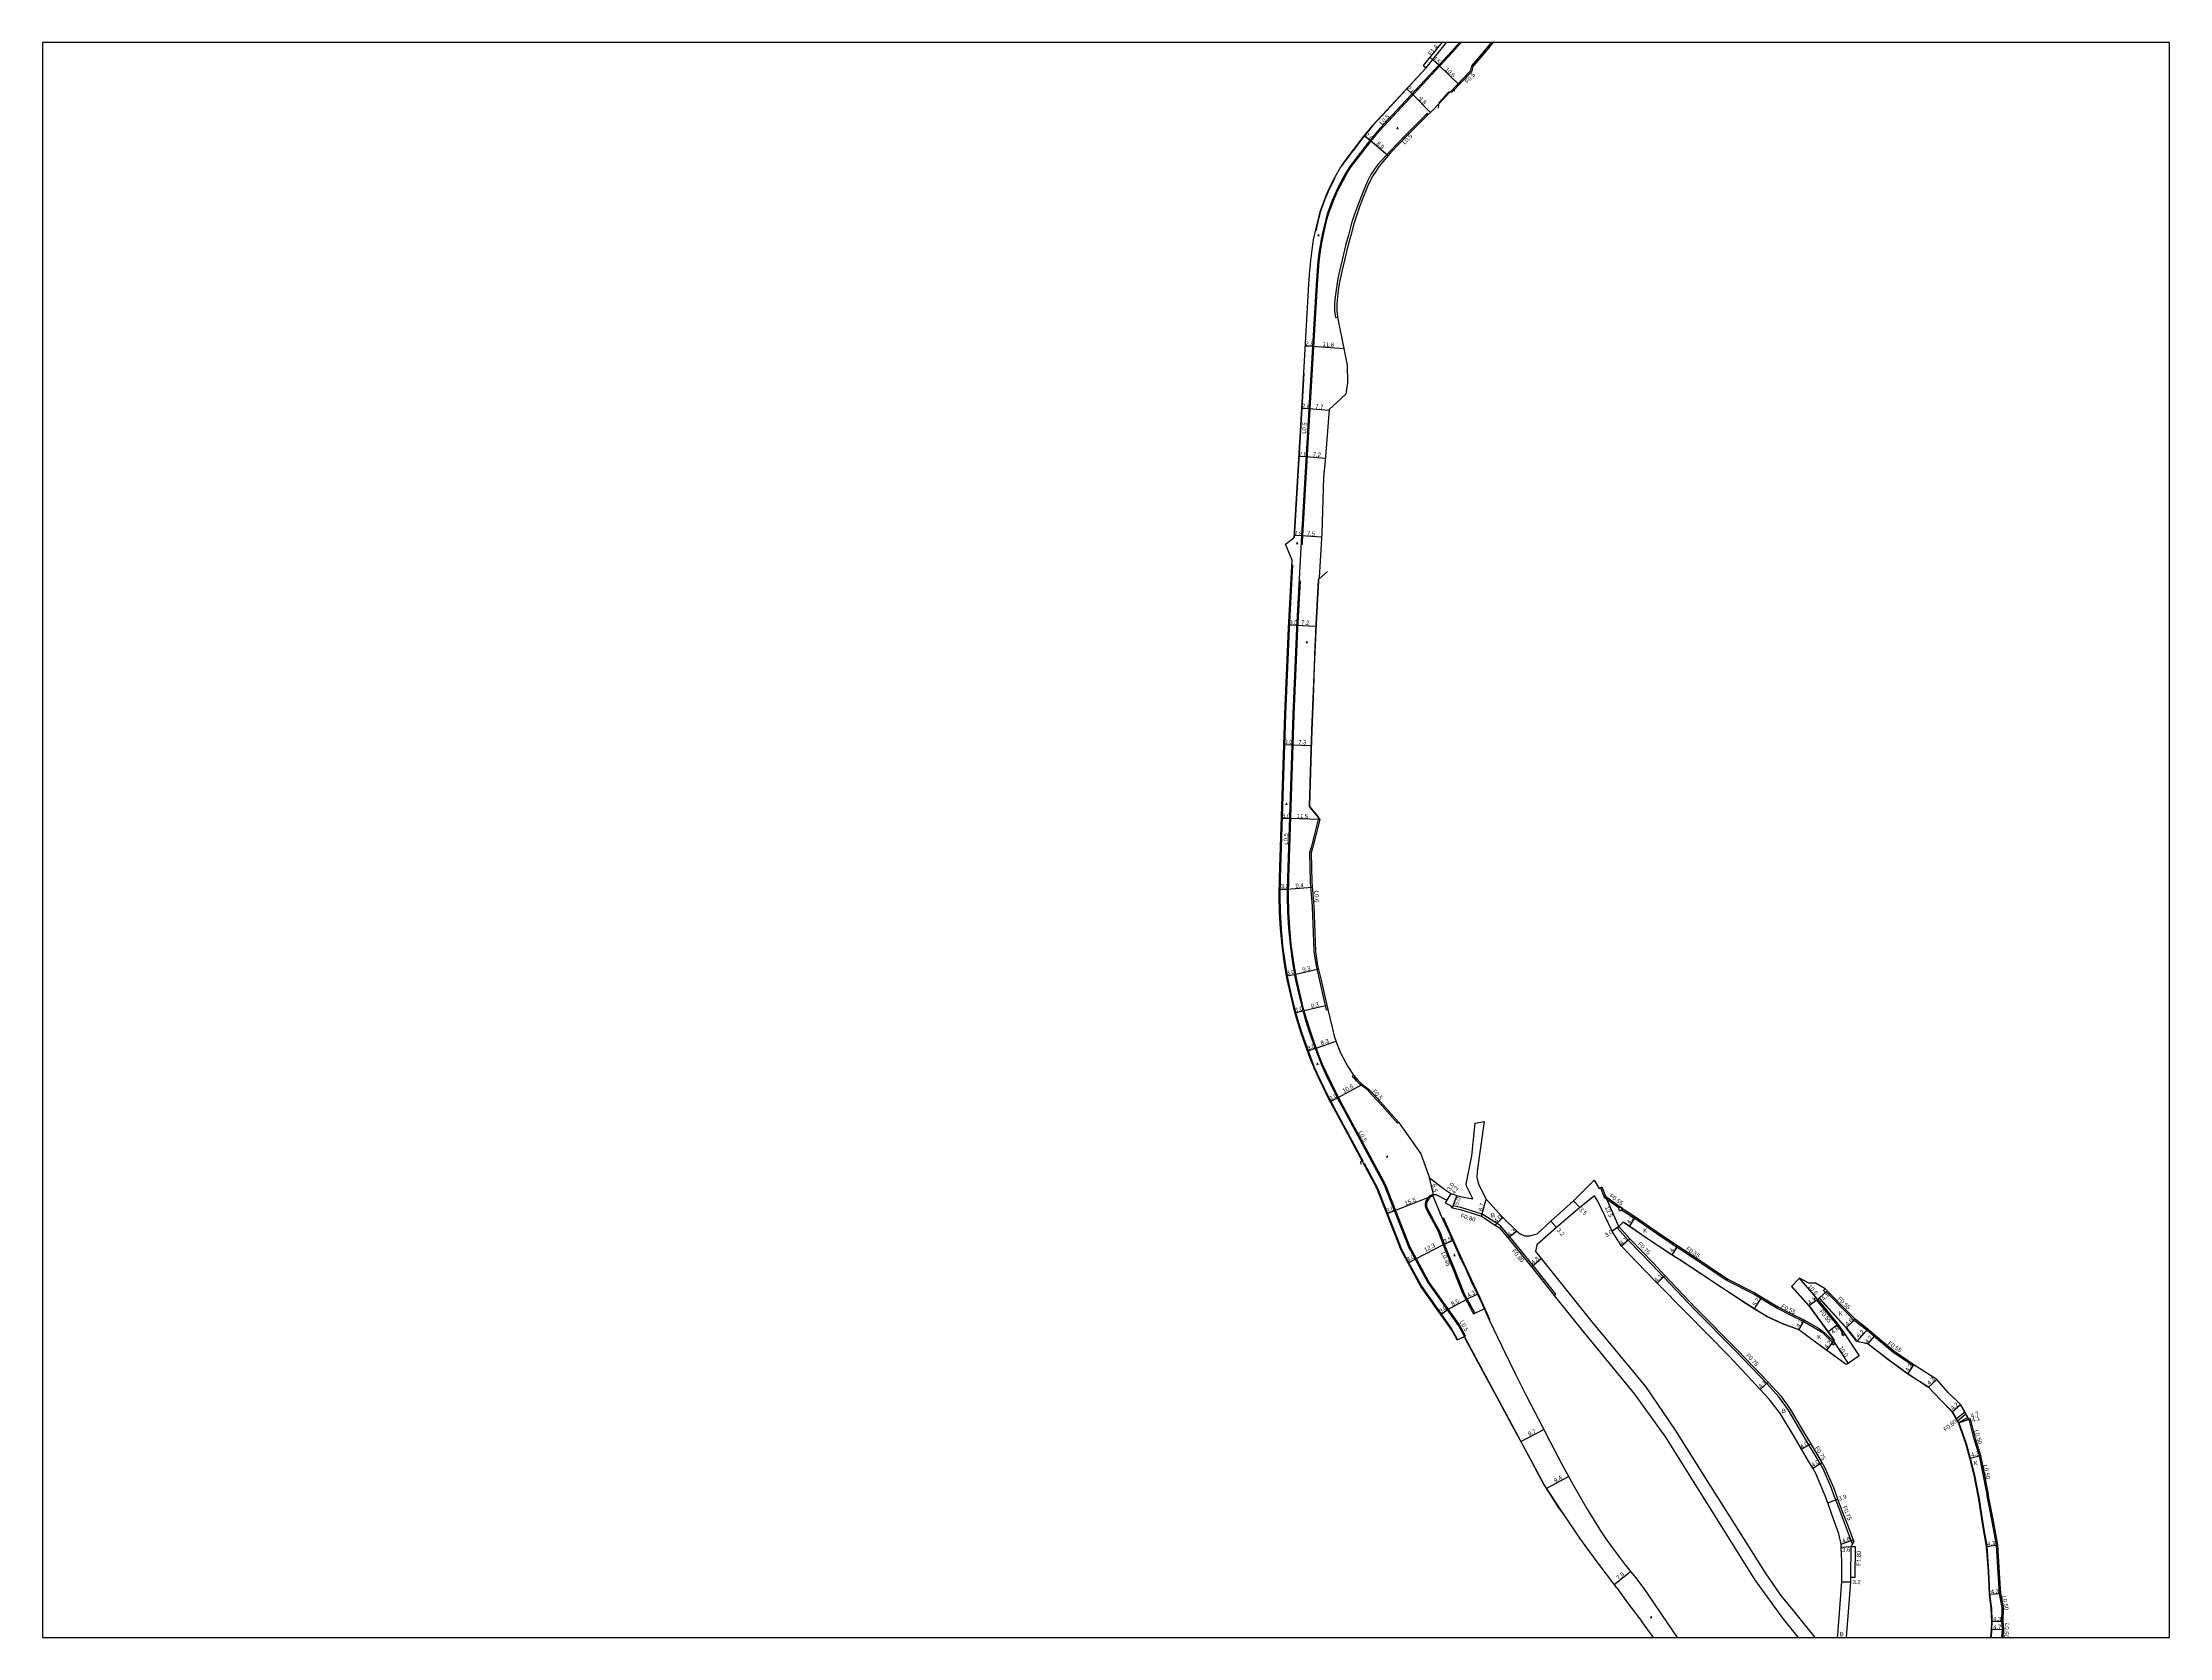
# Model space of a CAD drawing. Header units: metres. Extents: x -16001 to -12000, y -96000 to -93000.
# Drawn here: x -12800 to -12000, y -96000 to -95400 of the extents above; entities that cross this region are included whole.
import ezdxf

# ---------------------------------------------------------------- set-up
doc = ezdxf.new("R2010")
doc.units = ezdxf.units.M
doc.header["$LTSCALE"] = 2.5
for name, color, linetype in [('側溝・桝', 7, 'Continuous'), ('図郭', 7, 'Continuous'), ('幅員', 7, 'Continuous'), ('歩道・分離帯・安全施設', 7, 'Continuous'), ('舗装', 7, 'Continuous'), ('道路', 7, 'Continuous')]:
    doc.layers.add(name, color=color, linetype=linetype)
doc.styles.get("Standard").update_dxf_attribs({"font": ''})
doc.styles.add('YOKO_DECO', font='txt.shx', dxfattribs={"bigfont": 'extfont.shx'})
doc.styles.get('Standard').set_extended_font_data('@MS PGothic')

msp = doc.modelspace()

# ---------------------------------------------------------------- linework, layer by layer
at = {"layer": '側溝・桝'}
for points in [[(-12279.6, -95409.53), (-12271.94, -95400)], [(-12255.17, -95400), (-12256.59, -95401.81), (-12262.49, -95408.78), (-12263.03, -95410.73), (-12270.6, -95418.63)], [(-12326.64, -95588.69), (-12326.15, -95588.71), (-12326.1, -95587.75), (-12323.16, -95537.74), (-12320.47, -95491.13), (-12320.26, -95487.56), (-12319.81, -95482.33), (-12319.34, -95478.51), (-12318.75, -95474.79), (-12318.06, -95471.73), (-12316.89, -95466.64), (-12316.28, -95464.4), (-12314.49, -95459.58), (-12313.02, -95456.21), (-12310.98, -95452.18), (-12308.99, -95448.6), (-12307.86, -95446.9), (-12300.88, -95437.8), (-12297.36, -95433.49), (-12293.73, -95429.54), (-12272.75, -95407), (-12269.5, -95403.52), (-12266.36, -95400)], [(-12278.7, -95427.02), (-12279.06, -95426.64), (-12279.94, -95427.49), (-12286.9, -95434.31), (-12293.47, -95441.21), (-12297.89, -95446.06), (-12299.22, -95448), (-12300.34, -95449.69), (-12301.56, -95451.91), (-12302.43, -95453.88), (-12303.64, -95457.03), (-12305.26, -95461.19), (-12306.6, -95464.96), (-12307.62, -95467.99), (-12308.76, -95472.42), (-12309.75, -95475.89), (-12311.64, -95483.82), (-12312.63, -95488.18), (-12313.07, -95490.57), (-12313.49, -95492.98), (-12313.81, -95495.64), (-12314.01, -95498.08), (-12314, -95500.75), (-12313.7, -95503.45), (-12312.87, -95503.36)], [(-12267.9, -95881.19), (-12278.58, -95866.18), (-12285.77, -95852.86), (-12294.93, -95829.56), (-12310.52, -95800.57), (-12312.31, -95797.22), (-12313.25, -95795.41), (-12315.2, -95791.43), (-12317.09, -95787.55), (-12318.51, -95784.44), (-12320.04, -95780.56), (-12321.65, -95776.1), (-12323.22, -95771.57), (-12324.44, -95767.69), (-12325.66, -95763.48), (-12327.14, -95757.53), (-12328.49, -95751.34), (-12329.49, -95745.22), (-12330.3, -95739.28), (-12330.89, -95733.15), (-12331.25, -95727.08), (-12331.38, -95721.16), (-12331.24, -95714.37), (-12329.26, -95652.79), (-12327.83, -95620.49), (-12326.88, -95602.59), (-12327.37, -95602.56)], [(-12320.01, -95691.73), (-12322.89, -95702.87), (-12323.48, -95704.73), (-12323.18, -95715.84), (-12322.46, -95724.97), (-12322.1, -95734.9), (-12321.88, -95741.97), (-12320.99, -95747.38), (-12319.71, -95752.84), (-12318.26, -95759.06), (-12317.14, -95763.86), (-12316.54, -95763.72)], [(-12289.94, -95806.19), (-12290.35, -95806.52), (-12296.09, -95800.02), (-12299.7, -95796.08), (-12301.7, -95794.03), (-12304.4, -95792), (-12305.78, -95790.58), (-12306.7, -95789.52)], [(-12213.98, -95830.82), (-12212.57, -95834.34), (-12206.94, -95838.39)], [(-12277.13, -95833.33), (-12278.14, -95833.91), (-12278.73, -95834.38), (-12279.13, -95834.85), (-12279.5, -95835.46), (-12279.81, -95836.11), (-12279.96, -95836.86), (-12279.97, -95837.58), (-12279.76, -95838.45), (-12278.32, -95841.16), (-12276.84, -95843.94), (-12274.74, -95847.91)], [(-12277.13, -95833.33), (-12277.07, -95833.86)], [(-12231.4, -95871.31), (-12230.77, -95870.81), (-12239.3, -95860.07), (-12248.16, -95849.32), (-12251.57, -95845.19), (-12253.16, -95844.18), (-12258.47, -95840.81), (-12266.57, -95838.22), (-12269.54, -95837.64), (-12269.82, -95838.4)], [(-12206.08, -95839.07), (-12206.06, -95839.09), (-12201.15, -95842.26), (-12192.86, -95847.99), (-12185.18, -95853.11), (-12180.92, -95855.95), (-12166.35, -95865.66), (-12156.26, -95870.89), (-12153.62, -95872.45), (-12147.32, -95876.19), (-12142.71, -95878.6), (-12137.55, -95881.16), (-12132.33, -95884.15), (-12130.55, -95885.32), (-12126.75, -95889.04)], [(-12274.76, -95847.87), (-12273.19, -95852.27), (-12269.38, -95861.57)], [(-12119.24, -95964.8), (-12119.7, -95963.49), (-12122.17, -95956.91), (-12123.5, -95953.55), (-12125.51, -95948.23), (-12126.07, -95946.67), (-12127.08, -95943.83), (-12130.31, -95936.53), (-12131.41, -95934.59), (-12133.25, -95931.45), (-12135.6, -95927.55), (-12138.31, -95923.04), (-12143.29, -95914.54), (-12146.93, -95909.48), (-12151.5, -95904.44), (-12162.86, -95892.56), (-12178.68, -95876.62), (-12190.29, -95864.35), (-12194.78, -95859.59), (-12203.55, -95850.56), (-12207.77, -95845.9), (-12207.16, -95845.46)], [(-12269.38, -95861.57), (-12265.85, -95870.5), (-12265.2, -95871.87), (-12261.74, -95878.25), (-12261.33, -95878.03)], [(-12096.13, -95897.39), (-12096.43, -95897.86), (-12104.06, -95892.73), (-12111.05, -95886.79), (-12113.82, -95884.44), (-12118.62, -95880.71), (-12121.22, -95877.96), (-12129.18, -95869.94)], [(-12132.76, -95873.17), (-12125.14, -95882.41), (-12123.01, -95885.44)], [(-12265.22, -95886.79), (-12264.78, -95886.56), (-12265.28, -95885.65), (-12266.89, -95882.7), (-12267.27, -95882.07), (-12267.46, -95881.8)], [(-12080.17, -95917.81), (-12076.99, -95915.12)], [(-12079.76, -95918.51), (-12076.59, -95915.83)], [(-12063.07, -96000), (-12062.78, -95996.86), (-12063.07, -95994), (-12062.92, -95988.81), (-12063.93, -95983.47), (-12064.45, -95975.82), (-12065.06, -95965.22), (-12066.59, -95957.02), (-12068.53, -95946.67), (-12068.61, -95946.24), (-12070.36, -95937.27), (-12071.44, -95931.62), (-12073.43, -95925.4), (-12075.35, -95917.88)], [(-12119.86, -95965.89), (-12119.97, -95977.32)]]:
    msp.add_lwpolyline(points, dxfattribs=at)
for points in [[(-12306.31, -95789.17), (-12306.79, -95789.59), (-12307.35, -95788.94), (-12306.87, -95788.53)], [(-12207.28, -95838.82), (-12206.42, -95839.5), (-12206.08, -95839.07), (-12205.74, -95838.64), (-12206.6, -95837.96), (-12206.94, -95838.39)], [(-12128.78, -95869.55), (-12129.48, -95868.84), (-12130.12, -95869.47), (-12129.43, -95870.18), (-12129.18, -95869.94)], [(-12133.12, -95873.44), (-12132.76, -95873.17), (-12132.32, -95872.84), (-12132.85, -95872.12), (-12133.65, -95872.71)], [(-12267.86, -95882.08), (-12267.46, -95881.8), (-12267.9, -95881.19), (-12268.3, -95881.47)], [(-12122.89, -95886.44), (-12122.06, -95885.88), (-12122.56, -95885.14), (-12123.01, -95885.44), (-12123.39, -95885.69)], [(-12126.3, -95889.93), (-12125.7, -95889.13), (-12126.42, -95888.59), (-12126.75, -95889.04), (-12127.02, -95889.39)]]:
    msp.add_lwpolyline(points, close=True, dxfattribs=at)
at = {"layer": '図郭'}
msp.add_lwpolyline([(-12800, -96000), (-12000, -96000), (-12000, -95400), (-12800, -95400)], close=True, dxfattribs=at)
at = {"layer": '幅員'}
for points in [[(-12278.14, -95405.49), (-12274.85, -95408.55)], [(-12274.85, -95408.55), (-12267.21, -95415.86)], [(-12286.91, -95417.36), (-12284.84, -95419.28)], [(-12284.84, -95419.28), (-12278, -95426.34)], [(-12302.88, -95434.98), (-12300.69, -95436.78)], [(-12300.69, -95436.78), (-12293.83, -95442.46)], [(-12325.13, -95514.07), (-12322.29, -95514.23)], [(-12322.29, -95514.23), (-12310.51, -95515.11)], [(-12326.48, -95537.55), (-12323.65, -95537.71)], [(-12323.65, -95537.71), (-12316.02, -95538.34)], [(-12327.55, -95555.61), (-12324.71, -95555.78)], [(-12324.71, -95555.78), (-12317.52, -95556.38)], [(-12329.29, -95585.33), (-12326.46, -95585.49)], [(-12326.46, -95585.49), (-12318.96, -95585.93)], [(-12331.25, -95619.01), (-12328.25, -95619.17)], [(-12328.25, -95619.17), (-12321.06, -95619.5)], [(-12333.12, -95664.08), (-12330.11, -95664.18)], [(-12330.11, -95664.18), (-12322.87, -95664.41)], [(-12331.01, -95691.95), (-12334.01, -95691.85)], [(-12319.53, -95692.32), (-12331.01, -95691.95)], [(-12334.82, -95718.46), (-12331.82, -95718.52)], [(-12331.82, -95718.52), (-12322.41, -95717.77)], [(-12332.08, -95751.06), (-12329.11, -95750.58)], [(-12329.11, -95750.58), (-12320.1, -95748.47)], [(-12328.85, -95765.07), (-12325.96, -95764.23)], [(-12325.96, -95764.23), (-12316.91, -95762.11)], [(-12321.33, -95778.45), (-12313.48, -95775.63)], [(-12321.33, -95778.45), (-12324.16, -95779.47)], [(-12312.96, -95797.04), (-12303.62, -95791.92)], [(-12315.62, -95798.43), (-12312.96, -95797.04)], [(-12276.84, -95833.4), (-12278.35, -95827.07)], [(-12291.53, -95839.55), (-12294.33, -95840.65)], [(-12277.07, -95833.86), (-12291.53, -95839.55)], [(-12270.28, -95832.94), (-12272.48, -95836.52)], [(-12270.28, -95832.94), (-12271.85, -95835.5)], [(-12268.08, -95833.71), (-12269.82, -95838.4)], [(-12258.81, -95841.54), (-12257.04, -95835.08)], [(-12221.77, -95838.26), (-12224.14, -95835.68)], [(-12207.16, -95845.46), (-12212.12, -95833.99)], [(-12253.59, -95844.86), (-12250.76, -95842.02)], [(-12245.46, -95847.1), (-12248.78, -95849.83)], [(-12230.52, -95845.76), (-12232.68, -95843.4)], [(-12207.16, -95845.46), (-12209.59, -95847.21)], [(-12203.07, -95845.37), (-12200.84, -95841.81)], [(-12283.75, -95857.64), (-12272.75, -95852.1)], [(-12272.75, -95852.1), (-12269.57, -95850.62)], [(-12203, -95850.04), (-12206.08, -95852.75)], [(-12184.88, -95852.65), (-12187.12, -95856.08)], [(-12286.39, -95859.07), (-12283.75, -95857.64)], [(-12239.9, -95860.6), (-12236.31, -95857.42)], [(-12189.75, -95863.84), (-12192.66, -95866.72)], [(-12264.22, -95872.69), (-12260.34, -95870.81)], [(-12156.07, -95876.4), (-12153.34, -95871.98)], [(-12132.32, -95872.84), (-12139.21, -95864.79)], [(-12131.72, -95872.41), (-12128.78, -95869.55)], [(-12274.12, -95878.48), (-12271.67, -95876.74)], [(-12271.67, -95876.74), (-12264.22, -95872.69)], [(-12132.32, -95872.84), (-12135.62, -95875.27)], [(-12139.46, -95884.28), (-12137.29, -95880.68)], [(-12128.49, -95885.03), (-12124.7, -95882.08)], [(-12121.54, -95883.52), (-12118.25, -95880.3)], [(-12117.65, -95888.6), (-12113.48, -95884.01)], [(-12113.42, -95889.57), (-12110.7, -95886.37)], [(-12126.42, -95888.59), (-12128.94, -95891.95)], [(-12126.42, -95888.59), (-12120.85, -95896.9)], [(-12153.96, -95906.71), (-12150.95, -95903.93)], [(-12098.4, -95900.93), (-12096.13, -95897.39)], [(-12090.66, -95905.88), (-12087.55, -95902.91)], [(-12081.72, -95915.13), (-12078.54, -95912.38)], [(-12079.31, -95919.28), (-12074.88, -95917.72)], [(-12079.31, -95919.28), (-12075.45, -95917.92)], [(-12243.94, -95926.22), (-12235.32, -95921.77)], [(-12138.38, -95929.22), (-12134.95, -95927.16)], [(-12134.19, -95936.28), (-12130.76, -95934.22)], [(-12075.12, -95932.59), (-12070.96, -95931.5)], [(-12234.38, -95943.97), (-12226.01, -95939.39)], [(-12128.47, -95949.32), (-12124.81, -95947.97)], [(-12123.47, -95964.96), (-12118.99, -95963.23)], [(-12119.86, -95965.89), (-12123.45, -95966.15)], [(-12068.82, -95965.75), (-12064.56, -95965.16)], [(-12208.84, -95980.05), (-12202.74, -95975.17)], [(-12123.19, -95979.08), (-12119.99, -95979.12)], [(-12067.73, -95983.65), (-12063.44, -95983.41)], [(-12066.98, -95997.05), (-12062.28, -95996.86)], [(-12062.57, -95993.99), (-12066.87, -95993.94)]]:
    msp.add_lwpolyline(points, dxfattribs=at)
at = {"layer": '歩道・分離帯・安全施設'}
for points in [[(-12267.02, -95400), (-12269.86, -95403.19), (-12273.11, -95406.67), (-12294.09, -95429.21), (-12297.73, -95433.17), (-12301.27, -95437.49), (-12308.26, -95446.61), (-12309.41, -95448.34), (-12311.42, -95451.95), (-12313.47, -95456), (-12314.94, -95459.4), (-12316.74, -95464.25), (-12317.37, -95466.52), (-12318.54, -95471.62), (-12319.23, -95474.7), (-12319.83, -95478.44), (-12320.29, -95482.28), (-12320.75, -95487.52), (-12320.96, -95491.11), (-12323.65, -95537.71), (-12326.59, -95587.73), (-12328.32, -95620.46), (-12329.75, -95652.77), (-12331.73, -95714.36), (-12331.87, -95721.16), (-12331.74, -95727.1), (-12331.38, -95733.18), (-12330.79, -95739.34), (-12329.97, -95745.29), (-12328.97, -95751.44), (-12327.62, -95757.64), (-12326.14, -95763.61), (-12324.91, -95767.83), (-12323.69, -95771.73), (-12322.12, -95776.27), (-12320.5, -95780.73), (-12318.97, -95784.63), (-12317.54, -95787.76), (-12315.64, -95791.65), (-12313.69, -95795.63), (-12312.75, -95797.45), (-12310.96, -95800.8), (-12295.38, -95829.76), (-12286.21, -95853.07), (-12279, -95866.44), (-12267.68, -95882.34), (-12267.32, -95882.95), (-12265.71, -95885.88), (-12265.22, -95886.79)], [(-12267.02, -95400), (-12269.86, -95403.19), (-12273.11, -95406.67), (-12294.09, -95429.21), (-12297.73, -95433.17), (-12301.27, -95437.49), (-12308.26, -95446.61), (-12309.41, -95448.34), (-12311.42, -95451.95), (-12313.47, -95456), (-12314.94, -95459.4), (-12316.74, -95464.25), (-12317.37, -95466.52), (-12318.54, -95471.62), (-12319.23, -95474.7), (-12319.83, -95478.44), (-12320.29, -95482.28), (-12320.75, -95487.52), (-12320.96, -95491.11), (-12323.65, -95537.71), (-12326.59, -95587.73), (-12328.32, -95620.46), (-12329.75, -95652.77), (-12331.73, -95714.36), (-12331.87, -95721.16), (-12331.74, -95727.1), (-12331.38, -95733.18), (-12330.79, -95739.34), (-12329.97, -95745.29), (-12328.97, -95751.44), (-12327.62, -95757.64), (-12326.14, -95763.61), (-12324.91, -95767.83), (-12323.69, -95771.73), (-12322.12, -95776.27), (-12320.5, -95780.73), (-12318.97, -95784.63), (-12317.54, -95787.76), (-12315.64, -95791.65), (-12313.69, -95795.63), (-12312.75, -95797.45), (-12310.96, -95800.8), (-12295.38, -95829.76), (-12286.21, -95853.07), (-12279, -95866.44), (-12267.68, -95882.34), (-12267.32, -95882.95), (-12265.71, -95885.88), (-12265.22, -95886.79)], [(-12267.02, -95400), (-12269.86, -95403.19), (-12273.11, -95406.67), (-12294.09, -95429.21), (-12297.73, -95433.17), (-12301.27, -95437.49), (-12308.26, -95446.61), (-12309.41, -95448.34), (-12309.44, -95448.39)], [(-12279.57, -95409.57), (-12296.06, -95427.38), (-12299.76, -95431.4), (-12303.38, -95435.82), (-12310.46, -95445.05), (-12311.16, -95446.11)], [(-12274.94, -95424.74), (-12274.73, -95422.55), (-12271.07, -95418.51), (-12268.84, -95418.08)], [(-12311.33, -95451.8), (-12311.42, -95451.95), (-12313.47, -95456), (-12314.94, -95459.4), (-12316.74, -95464.25), (-12317.37, -95466.52), (-12318.54, -95471.62), (-12319.23, -95474.7), (-12319.83, -95478.44), (-12320.29, -95482.28), (-12320.75, -95487.52), (-12320.96, -95491.11), (-12323.65, -95537.71), (-12326.59, -95587.73), (-12326.64, -95588.69)], [(-12313.95, -95451), (-12315.9, -95454.86), (-12317.44, -95458.39), (-12319.31, -95463.42), (-12319.98, -95465.86), (-12321.13, -95470.84)], [(-12325.58, -95524.42), (-12326.34, -95537.56), (-12329.21, -95586.36)], [(-12329.85, -95596.54), (-12331.11, -95620.33), (-12332.54, -95652.66), (-12334.52, -95714.28), (-12334.67, -95721.17), (-12334.54, -95727.21), (-12334.17, -95733.4), (-12333.57, -95739.67), (-12332.74, -95745.71), (-12331.72, -95751.96), (-12330.34, -95758.28), (-12328.84, -95764.33), (-12327.59, -95768.64), (-12326.34, -95772.61), (-12324.75, -95777.2), (-12323.12, -95781.72), (-12321.54, -95785.73), (-12320.06, -95788.95), (-12318.15, -95792.88), (-12316.19, -95796.89), (-12315.22, -95798.75), (-12313.42, -95802.12), (-12303.43, -95820.7), (-12304.43, -95821.24), (-12304.03, -95821.93)], [(-12319.95, -95601.87), (-12316.73, -95598.97)], [(-12327.37, -95602.56), (-12328.32, -95620.46), (-12329.75, -95652.77), (-12331.73, -95714.36), (-12331.87, -95721.16), (-12331.74, -95727.1), (-12331.38, -95733.18), (-12330.79, -95739.34), (-12329.97, -95745.29), (-12328.97, -95751.44), (-12327.62, -95757.64), (-12326.14, -95763.61), (-12324.91, -95767.83), (-12323.69, -95771.73), (-12322.12, -95776.27), (-12320.5, -95780.73), (-12318.97, -95784.63), (-12317.54, -95787.76), (-12315.64, -95791.65), (-12313.69, -95795.63), (-12312.75, -95797.45), (-12310.96, -95800.8), (-12295.38, -95829.76), (-12286.21, -95853.07), (-12285.91, -95853.62)], [(-12323.34, -95687.09), (-12323.09, -95678.74), (-12322.83, -95670.07), (-12322.47, -95658.68), (-12322, -95646.73), (-12321.52, -95634.68), (-12321.18, -95626.76), (-12320.82, -95618.76), (-12319.95, -95602.35)], [(-12320.08, -95691.27), (-12323.16, -95687.55)], [(-12302.92, -95821.51), (-12297.92, -95830.94), (-12288.75, -95854.25), (-12281.28, -95867.9), (-12270.03, -95883.87), (-12269.75, -95884.34), (-12268.16, -95887.22), (-12267.73, -95888.07), (-12265.47, -95886.92)], [(-12277.07, -95833.86), (-12277.86, -95834.28), (-12278.39, -95834.72), (-12278.74, -95835.13), (-12279.08, -95835.68), (-12279.36, -95836.26), (-12279.49, -95836.91), (-12279.5, -95837.53), (-12279.32, -95838.28), (-12277.91, -95840.94), (-12276.43, -95843.71), (-12274.32, -95847.71)], [(-12274.32, -95847.71), (-12272.75, -95852.1), (-12269, -95861.24)], [(-12274.32, -95847.71), (-12272.75, -95852.1), (-12269, -95861.24)], [(-12274.32, -95847.71), (-12272.75, -95852.1), (-12269, -95861.24)], [(-12266.02, -95857.83), (-12269.25, -95850.51), (-12273.11, -95842.2)], [(-12205.16, -95843.81), (-12203.01, -95845.29), (-12195.53, -95850.45), (-12187.06, -95856), (-12182.81, -95858.71), (-12168.43, -95868.27), (-12159.03, -95874.46), (-12156.02, -95876.32), (-12151.21, -95879.29), (-12145.49, -95881.94), (-12139.41, -95884.19), (-12133.12, -95888.78), (-12128.88, -95891.87), (-12121.99, -95896.92)], [(-12269, -95861.24), (-12265.42, -95870.31), (-12264.78, -95871.65), (-12261.33, -95878.03), (-12257.75, -95876.41)], [(-12269, -95861.24), (-12265.42, -95870.31), (-12264.78, -95871.65), (-12261.33, -95878.03)], [(-12269, -95861.24), (-12265.42, -95870.31), (-12264.78, -95871.65), (-12261.33, -95878.03), (-12257.75, -95876.41)], [(-12255.59, -95880.36), (-12259.27, -95872.25), (-12261.81, -95867.02), (-12264.41, -95861.31), (-12266.02, -95857.83)], [(-12279.3, -95865.88), (-12279, -95866.44), (-12267.68, -95882.34)], [(-12141.94, -95868.12), (-12135.54, -95875.21), (-12125.99, -95888.27)], [(-12131.51, -95872.5), (-12123.41, -95881.47), (-12121.46, -95883.46), (-12117.9, -95888.11)], [(-12264.97, -95887.43), (-12258.34, -95899.65), (-12252.15, -95911.17), (-12247.18, -95920.39), (-12243.26, -95927.67), (-12238.83, -95935.97)], [(-12116.82, -95888.69), (-12113.37, -95889.48), (-12105.84, -95895.32), (-12098.34, -95900.85), (-12090.59, -95905.8), (-12086.06, -95910.57), (-12081.64, -95915.07), (-12079.22, -95919.24), (-12076.45, -95927.02), (-12075.02, -95932.56), (-12073.37, -95938.94), (-12071.86, -95946.67), (-12071.62, -95947.91), (-12070.11, -95957.9), (-12068.72, -95965.74), (-12068.02, -95975.2), (-12067.63, -95983.64), (-12067.02, -95988.33), (-12066.93, -95989), (-12066.77, -95993.94), (-12066.88, -95997.05), (-12067.1, -96000)], [(-12078.65, -95912.49), (-12077.13, -95915.18)], [(-12076.72, -95915.9), (-12075.91, -95917.32), (-12075.59, -95917.95)], [(-12238.44, -95936.72), (-12235.54, -95942.08), (-12235.04, -95942.98)], [(-12234.38, -95943.97), (-12232.83, -95946.41), (-12229.74, -95951.18), (-12227.79, -95953.88)]]:
    msp.add_lwpolyline(points, dxfattribs=at)
at = {"layer": '道路'}
for points in [[(-12273.74, -95400), (-12280.68, -95408.67), (-12279.6, -95409.53), (-12296.17, -95427.28), (-12299.87, -95431.31), (-12303.49, -95435.73), (-12310.57, -95444.96), (-12311.84, -95446.87), (-12313.92, -95450.62), (-12316.04, -95454.8), (-12317.58, -95458.34), (-12319.45, -95463.38), (-12320.12, -95465.83), (-12321.31, -95470.99), (-12322.02, -95474.17), (-12322.64, -95478.04), (-12323.12, -95481.99), (-12323.58, -95487.32), (-12323.79, -95490.94), (-12326.48, -95537.55), (-12329.35, -95586.35)], [(-12254.49, -95400), (-12256.18, -95402.15), (-12262.01, -95409.03), (-12262.56, -95411), (-12269.92, -95418.69), (-12270.65, -95418.62), (-12277.2, -95425.57), (-12279.57, -95427.86), (-12286.53, -95434.68), (-12293.09, -95441.57), (-12297.2, -95446.53), (-12298.52, -95448.47), (-12299.62, -95450.13), (-12300.81, -95452.28), (-12301.65, -95454.2), (-12302.85, -95457.33), (-12304.47, -95461.48), (-12305.81, -95465.24), (-12306.81, -95468.23), (-12307.95, -95472.64), (-12308.93, -95476.08), (-12310.82, -95484.02), (-12311.81, -95488.35), (-12312.24, -95490.72), (-12312.66, -95493.11), (-12312.97, -95495.72), (-12313.16, -95498.12), (-12313.16, -95500.71), (-12312.87, -95503.36), (-12310.51, -95515.11), (-12309.28, -95521.43), (-12309.15, -95527.87), (-12309.73, -95532.27), (-12316, -95538), (-12316.8, -95547.78), (-12317.59, -95557.18), (-12318.14, -95563.6), (-12318.87, -95584.41), (-12319.87, -95601.42), (-12320.16, -95602.34), (-12321.03, -95618.75), (-12321.32, -95625.03), (-12321.4, -95626.75), (-12321.73, -95634.67), (-12322.22, -95646.72), (-12322.68, -95658.68), (-12323.05, -95670.07), (-12323.31, -95678.73), (-12323.56, -95687.43), (-12319.53, -95692.32), (-12322.29, -95703.04), (-12322.86, -95704.82), (-12322.57, -95715.81), (-12321.84, -95724.93), (-12321.48, -95734.88), (-12321.26, -95741.91), (-12320.39, -95747.26), (-12319.11, -95752.7), (-12317.66, -95758.92), (-12316.54, -95763.72), (-12314.83, -95771.04), (-12314.15, -95773.76), (-12312.79, -95777.55), (-12311.86, -95780.06), (-12309.05, -95785.22), (-12306.92, -95788.47), (-12305.39, -95790.22), (-12304.05, -95791.6), (-12301.35, -95793.64), (-12299.32, -95795.71), (-12295.69, -95799.67), (-12289.94, -95806.19), (-12281.52, -95818.02), (-12278.35, -95827.07)], [(-12207.87, -95981.33), (-12215.26, -95971.54), (-12221.78, -95962.6), (-12227.89, -95953.53), (-12235.09, -95942.68), (-12238.57, -95936.17), (-12265.22, -95886.79), (-12267.87, -95888.21), (-12268.35, -95887.32), (-12269.93, -95884.44), (-12270.2, -95883.98), (-12281.56, -95868.03), (-12288.94, -95854.34), (-12298.11, -95831.03), (-12313.61, -95802.22), (-12315.41, -95798.85), (-12316.38, -95796.98), (-12318.34, -95792.97), (-12320.25, -95789.04), (-12321.73, -95785.81), (-12323.32, -95781.8), (-12324.95, -95777.27), (-12326.54, -95772.67), (-12327.79, -95768.7), (-12329.04, -95764.39), (-12330.54, -95758.32), (-12331.93, -95752), (-12332.95, -95745.74), (-12333.78, -95739.69), (-12334.38, -95733.42), (-12334.75, -95727.22), (-12334.88, -95721.17), (-12334.74, -95714.28), (-12332.75, -95652.65), (-12331.32, -95620.32), (-12329.97, -95594.72), (-12332.48, -95588.7)], [(-12332.48, -95588.7), (-12329.35, -95586.35)], [(-12262.02, -95835), (-12264.29, -95830.49), (-12264.47, -95829.53), (-12262.4, -95818.87), (-12261.13, -95806.57)], [(-12261.13, -95806.57), (-12257.65, -95805.92)], [(-12257.04, -95835.08), (-12259.77, -95829.48), (-12260.4, -95827.14), (-12260.25, -95824.52), (-12257.65, -95805.92)], [(-12278.35, -95827.07), (-12273.19, -95831.02), (-12272.53, -95831.48), (-12270.28, -95832.94), (-12268.08, -95833.71), (-12266.77, -95834.06), (-12262.02, -95835)], [(-12244.18, -95848.19), (-12242.57, -95848.9), (-12240.65, -95848.97), (-12237.87, -95848.16), (-12232.68, -95843.4), (-12224.14, -95835.68), (-12216.39, -95827.97), (-12214.51, -95831.16), (-12213.98, -95830.82), (-12213.5, -95830.52), (-12212.12, -95833.99), (-12206.6, -95837.96), (-12205.74, -95838.64), (-12200.84, -95841.81), (-12192.55, -95847.53), (-12184.88, -95852.65), (-12180.61, -95855.49), (-12166.07, -95865.19), (-12155.99, -95870.41), (-12153.34, -95871.98), (-12147.05, -95875.71), (-12142.46, -95878.11), (-12137.29, -95880.68), (-12132.04, -95883.68), (-12130.2, -95884.89), (-12126.42, -95888.59), (-12126.07, -95888.33)], [(-12277.07, -95833.86), (-12276.84, -95833.4), (-12276.43, -95833.31), (-12275.89, -95833.38), (-12271.85, -95835.5), (-12272.48, -95836.52), (-12270.67, -95837.38), (-12269.82, -95838.4), (-12266.77, -95839), (-12258.81, -95841.54), (-12253.59, -95844.86), (-12252.1, -95845.8), (-12248.78, -95849.83), (-12239.9, -95860.6)], [(-12277.07, -95833.86), (-12274.28, -95840.48)], [(-12257.04, -95835.08), (-12250.76, -95842.02), (-12245.46, -95847.1), (-12244.18, -95848.19)], [(-12221.77, -95838.26), (-12230.52, -95845.76), (-12238, -95852.35), (-12238.49, -95854.86), (-12236.31, -95857.42)], [(-12129.56, -95946.67), (-12132.99, -95938.35), (-12134.19, -95936.28), (-12135.73, -95933.63), (-12138.38, -95929.22), (-12141.12, -95924.43), (-12146.33, -95915.93), (-12150.54, -95910.4), (-12153.96, -95906.71), (-12165.57, -95894.23), (-12181.87, -95877.66), (-12192.66, -95866.72), (-12197.07, -95862.19), (-12206.08, -95852.75), (-12209.59, -95847.21), (-12215.06, -95835.89), (-12216.28, -95833.85), (-12221.77, -95838.26)], [(-12266.35, -95857.91), (-12269.56, -95850.65), (-12274.28, -95840.48)], [(-12067.2, -96000), (-12066.98, -95997.05), (-12066.87, -95993.94), (-12067.03, -95989.01), (-12067.73, -95983.65), (-12068.12, -95975.21), (-12068.82, -95965.75), (-12070.21, -95957.91), (-12071.72, -95947.93), (-12071.96, -95946.67), (-12073.47, -95938.96), (-12075.12, -95932.59), (-12076.55, -95927.05), (-12079.31, -95919.28), (-12079.76, -95918.51), (-12080.17, -95917.81), (-12081.72, -95915.13), (-12086.13, -95910.64), (-12090.66, -95905.88), (-12098.4, -95900.93), (-12105.9, -95895.4), (-12113.42, -95889.57), (-12117.65, -95888.6), (-12121.54, -95883.52), (-12123.48, -95881.54), (-12131.72, -95872.41), (-12132.32, -95872.84), (-12124.7, -95882.08), (-12122.56, -95885.14), (-12122.06, -95885.88), (-12116.66, -95894.1), (-12120.85, -95896.9), (-12121.54, -95897.37), (-12128.94, -95891.95), (-12133.17, -95888.86), (-12139.46, -95884.28), (-12145.52, -95882.03), (-12151.26, -95879.38), (-12156.07, -95876.4), (-12159.08, -95874.54), (-12168.48, -95868.36), (-12182.87, -95858.8), (-12187.12, -95856.08), (-12195.58, -95850.53), (-12203.07, -95845.37), (-12205.45, -95843.72), (-12207.16, -95845.46), (-12203, -95850.04), (-12194.24, -95859.07), (-12189.75, -95863.84), (-12178.15, -95876.09), (-12162.32, -95892.03), (-12150.95, -95903.93), (-12146.34, -95909.01), (-12142.66, -95914.13), (-12137.67, -95922.65), (-12134.95, -95927.16), (-12132.61, -95931.07), (-12130.76, -95934.22), (-12129.64, -95936.19), (-12126.38, -95943.55), (-12125.27, -95946.67)], [(-12266.35, -95857.91), (-12264.71, -95861.45), (-12262.11, -95867.16), (-12259.57, -95872.39), (-12255.9, -95880.5), (-12251.15, -95890.42), (-12245.89, -95901.14), (-12242.04, -95908.77), (-12237.49, -95917.58), (-12232.94, -95926.37), (-12228.64, -95934.58), (-12224.24, -95942.62), (-12219.06, -95951.77), (-12213.72, -95960.32), (-12211.96, -95962.85), (-12209.28, -95966.63), (-12204.7, -95972.71), (-12200.88, -95977.5)], [(-12239.9, -95860.6), (-12231.4, -95871.31), (-12221.3, -95884.02), (-12201.18, -95908.41), (-12189.6, -95924.68), (-12175.79, -95946.67)], [(-12236.31, -95857.42), (-12217.21, -95881.24), (-12197.09, -95905.62), (-12185.89, -95921.98), (-12170.42, -95946.67)], [(-12062.57, -96000), (-12062.28, -95996.86), (-12062.57, -95993.99), (-12062.42, -95988.77), (-12063.44, -95983.41), (-12063.95, -95975.78), (-12064.56, -95965.16), (-12066.09, -95956.93), (-12068.02, -95946.67), (-12068.12, -95946.14), (-12069.87, -95937.18), (-12070.96, -95931.5), (-12072.95, -95925.26), (-12074.88, -95917.72), (-12075.35, -95917.88), (-12075.45, -95917.92), (-12075.78, -95917.25), (-12076.59, -95915.83), (-12076.99, -95915.12), (-12078.54, -95912.38), (-12083.16, -95907.95), (-12087.55, -95902.91), (-12096.13, -95897.39), (-12103.72, -95892.29), (-12110.7, -95886.37), (-12113.48, -95884.01), (-12118.25, -95880.3), (-12120.83, -95877.58), (-12128.78, -95869.55), (-12129.48, -95868.84), (-12133.14, -95866.67), (-12135.64, -95866.67), (-12139.21, -95864.79), (-12142.21, -95867.97), (-12135.62, -95875.27), (-12126.07, -95888.33)], [(-12079.31, -95919.28), (-12081.72, -95915.13)], [(-12075.78, -95917.25), (-12078.54, -95912.38)], [(-12175.79, -95946.67), (-12173.65, -95950.07), (-12156.02, -95978.14), (-12145.15, -95993.29), (-12139.71, -96000)], [(-12170.42, -95946.67), (-12169.92, -95947.46), (-12152.12, -95975.65), (-12146.36, -95984.08), (-12141.06, -95990.5), (-12133.36, -96000)], [(-12124.85, -96000), (-12124.78, -95998.95), (-12123.19, -95979.08), (-12123.19, -95971.26), (-12123.45, -95966.15), (-12123.47, -95964.96), (-12124.41, -95960.96), (-12126.35, -95955.55), (-12128.47, -95949.32), (-12129.56, -95946.67)], [(-12125.27, -95946.67), (-12124.81, -95947.97), (-12122.8, -95953.28), (-12121.48, -95956.64), (-12118.99, -95963.23), (-12118.75, -95963.92), (-12119.24, -95964.8), (-12119.86, -95965.89)], [(-12119.97, -95977.32), (-12118.17, -95977.34), (-12118.06, -95965.91), (-12119.86, -95965.89)], [(-12207.87, -95981.33), (-12203.87, -95986.94), (-12198.45, -95994.03)], [(-12200.88, -95977.5), (-12197.31, -95982.02), (-12196.81, -95982.78), (-12193.71, -95987.43)], [(-12119.97, -95977.32), (-12119.99, -95979.12), (-12121.44, -95998.43), (-12121.54, -96000)], [(-12193.71, -95987.43), (-12190.78, -95991.69), (-12185.18, -96000)], [(-12194.02, -96000), (-12198.45, -95994.03)]]:
    msp.add_lwpolyline(points, dxfattribs=at)
msp.add_lwpolyline([(-12078.54, -95912.38), (-12075.78, -95917.25), (-12079.31, -95919.28), (-12081.72, -95915.13)], close=True, dxfattribs=at)

# ---------------------------------------------------------------- texts
at = {"layer": '側溝・桝'}
for s, rotation, p in [('F1.4', 51, (-12277.79, -95405.06)), ('F0.5', 46, (-12264.05, -95415.5)), ('L0.5', 46, (-12296.21, -95431.13)), ('L0.5', 46, (-12287.66, -95438.44)), ('L0.5', 87, (-12324.73, -95547.21)), ('L0.5', 88, (-12331.62, -95701.78)), ('L0.6', 272, (-12321.64, -95719.19)), ('F0.5', 314, (-12299.97, -95794.72)), ('L0.5', 298, (-12305.14, -95809.97)), ('F0.55', 324.23825, (-12210.79, -95834.23)), ('F0.80', 342.31549, (-12266.74, -95841.95)), ('L0.45', 292.44526, (-12273.98, -95855.39)), ('F0.80', 309.49657, (-12247.49, -95854.7)), ('F0.75', 314.1358, (-12200.12, -95852.08)), ('F0.55', 326.31176, (-12181.99, -95854.13)), ('F0.55', 314.74106, (-12124.98, -95872.73)), ('F0.55', 332.42754, (-12146.15, -95875.88)), ('F0.55', 309.83221, (-12131.81, -95877.46)), ('L0.5', 298, (-12267, -95881.26)), ('F0.75', 313.6927, (-12159.41, -95894.02)), ('F0.55', 326.10069, (-12106.14, -95889.73)), ('F0.80', 40.20212, (-12084.15, -95922.62)), ('F0.75', 301.01379, (-12133.47, -95928.67)), ('L0.50', 287.7631, (-12073.51, -95922.2)), ('L0.50', 280.83765, (-12070, -95935.15)), ('F0.75', 291.4925, (-12123.01, -95950.88)), ('F1.80', 89.40667, (-12116.12, -95973.03)), ('L0.50', 280.72498, (-12062.99, -95984.41)), ('L0.50', 264.82081, (-12061.76, -95994.52))]:
    msp.add_text(s, height=1.6, rotation=rotation, dxfattribs=at).set_placement(p)
at = {"layer": '幅員'}
for s, rotation, p in [('4.5', 317, (-12277.29, -95406.08)), ('10.6', 316, (-12272.63, -95410.29)), ('2.8', 317, (-12286.91, -95417.36)), ('9.8', 314, (-12282.57, -95421.29)), ('2.8', 321, (-12302.71, -95434.94)), ('8.9', 320, (-12298.46, -95438.23)), ('2.8', 357, (-12325, -95513.96)), ('11.8', 356, (-12318.55, -95514.23)), ('2.8', 357, (-12326.32, -95537.49)), ('7.7', 355, (-12321.36, -95537.66)), ('2.8', 357, (-12327.55, -95555.61)), ('7.2', 355, (-12322.29, -95555.71)), ('2.8', 357, (-12329.29, -95585.33)), ('7.5', 357, (-12324.51, -95585.43)), ('3.0', 357, (-12331.06, -95618.87)), ('7.2', 357, (-12326.58, -95618.97)), ('3.0', 358, (-12332.91, -95663.85)), ('7.3', 358, (-12327.71, -95663.98)), ('3.0', 358, (-12333.77, -95691.66)), ('11.5', 358, (-12328.27, -95691.76)), ('3.0', 359, (-12334.31, -95718.11)), ('9.4', 5, (-12328.65, -95718.04)), ('3.0', 9, (-12331.95, -95750.83)), ('9.3', 13, (-12325.94, -95749.62)), ('3.0', 16, (-12328.72, -95764.84)), ('9.3', 13, (-12322.78, -95763.25)), ('8.3', 20, (-12318.92, -95777.22)), ('3.0', 20, (-12324.06, -95779.15)), ('10.6', 29, (-12310.52, -95795.2)), ('3.0', 28, (-12315.57, -95798.12)), ('6.5', 283.37708, (-12277.45, -95829.64)), ('3.0', 58.42166, (-12270.46, -95832.14)), ('4.2', 58.42166, (-12268.85, -95833.36)), ('3.0', 21, (-12294.3, -95840.29)), ('15.5', 21, (-12287.25, -95837.5)), ('5.0', 69.62183, (-12267.58, -95837.61)), ('6.7', 74.66131, (-12258.44, -95839.82)), ('3.5', 312.59939, (-12222.13, -95839.11)), ('12.5', 293.37584, (-12212.39, -95838.19)), ('4.0', 45.14327, (-12253.1, -95844.16)), ('4.3', 39.48522, (-12248.15, -95849.23)), ('3.2', 312.46914, (-12230.57, -95846.89)), ('3.0', 35.61552, (-12211.72, -95849.54)), ('4.2', 58.02576, (-12202.9, -95844.63)), ('12.3', 27, (-12279.85, -95854.99)), ('3.5', 25, (-12272.56, -95851.89)), ('4.1', 41.30953, (-12205.97, -95852.46)), ('4.1', 56.86731, (-12186.88, -95855.25)), ('3.0', 28, (-12286.39, -95858.69)), ('4.8', 41.56775, (-12239.25, -95859.77)), ('4.1', 44.68413, (-12192.8, -95866.47)), ('4.3', 26, (-12263.72, -95872.14)), ('10.6', 310.57031, (-12136.11, -95868.08)), ('4.1', 44.25149, (-12130.02, -95873.39)), ('3.0', 35, (-12274.07, -95878.09)), ('8.5', 28, (-12269.73, -95875.38)), ('5.2', 58.29076, (-12155.63, -95875.5)), ('4.1', 36.29018, (-12135.32, -95874.92)), ('4.6', 44.38803, (-12121.11, -95882.96)), ('4.2', 59.00513, (-12139.3, -95883.54)), ('4.8', 37.89123, (-12126.56, -95885.86)), ('6.2', 47.71623, (-12116.71, -95887.42)), ('4.2', 49.67514, (-12113.55, -95889.56)), ('4.2', 53.11599, (-12128.72, -95891.49)), ('10.0', 303.8478, (-12124.44, -95891.1)), ('4.1', 42.69196, (-12153.72, -95906.38)), ('4.2', 57.38025, (-12098.22, -95900.19)), ('4.3', 43.62094, (-12090.28, -95905.17)), ('4.2', 40.80476, (-12081.51, -95914.61)), ('4.7', 19.47256, (-12074.46, -95917.48)), ('4.1', 19.47256, (-12074, -95919.12)), ('9.7', 27, (-12240.82, -95924.28)), ('4.0', 31.01455, (-12138.33, -95929.1)), ('4.0', 31.0827, (-12134.15, -95936)), ('4.3', 14.71809, (-12074.44, -95932.15)), ('9.4', 29, (-12231.03, -95941.83)), ('3.9', 20.26411, (-12124.16, -95948.65)), ('3.6', 4.19587, (-12123.1, -95967.93)), ('4.8', 21.12734, (-12122.76, -95964.58)), ('4.3', 7.92302, (-12068.51, -95965.6)), ('7.8', 39, (-12207.3, -95978.4)), ('3.2', 359.40553, (-12119.2, -95979.92)), ('4.3', 3.2, (-12067.19, -95983.52)), ('4.3', 359.33443, (-12066.32, -95993.84)), ('4.7', 2.24853, (-12066.23, -95996.92))]:
    msp.add_text(s, height=1.6, rotation=rotation, dxfattribs=at).set_placement(p)
at = {"layer": '舗装', "style": 'YOKO_DECO'}
for p in [(-12290.61, -95432.6, 190.67), (-12320.41, -95472.85, 191.41), (-12328.37, -95588.76, 189.66), (-12324.76, -95625.96, 189.26), (-12332.4, -95686.79, 188.34), (-12320.69, -95784.63, 186.8), (-12294.59, -95819.46, 185.59), (-12269.22, -95856.5, 185.46), (-12195.19, -95992.69, 183.37)]:
    msp.add_text('A', height=0.75, dxfattribs=at).set_placement(p)
at = {"layer": '舗装'}
for s, p in [('B', (-12255.2, -95841.93)), ('K', (-12197.89, -95847.7)), ('K', (-12124.34, -95878.93)), ('K', (-12132.46, -95887.78)), ('B', (-12145.75, -95915.54)), ('K', (-12073.58, -95935.22)), ('B', (-12123.97, -95999.52))]:
    msp.add_text(s, height=1.6, dxfattribs=at).set_placement(p)

doc.saveas('drawing.dxf')
